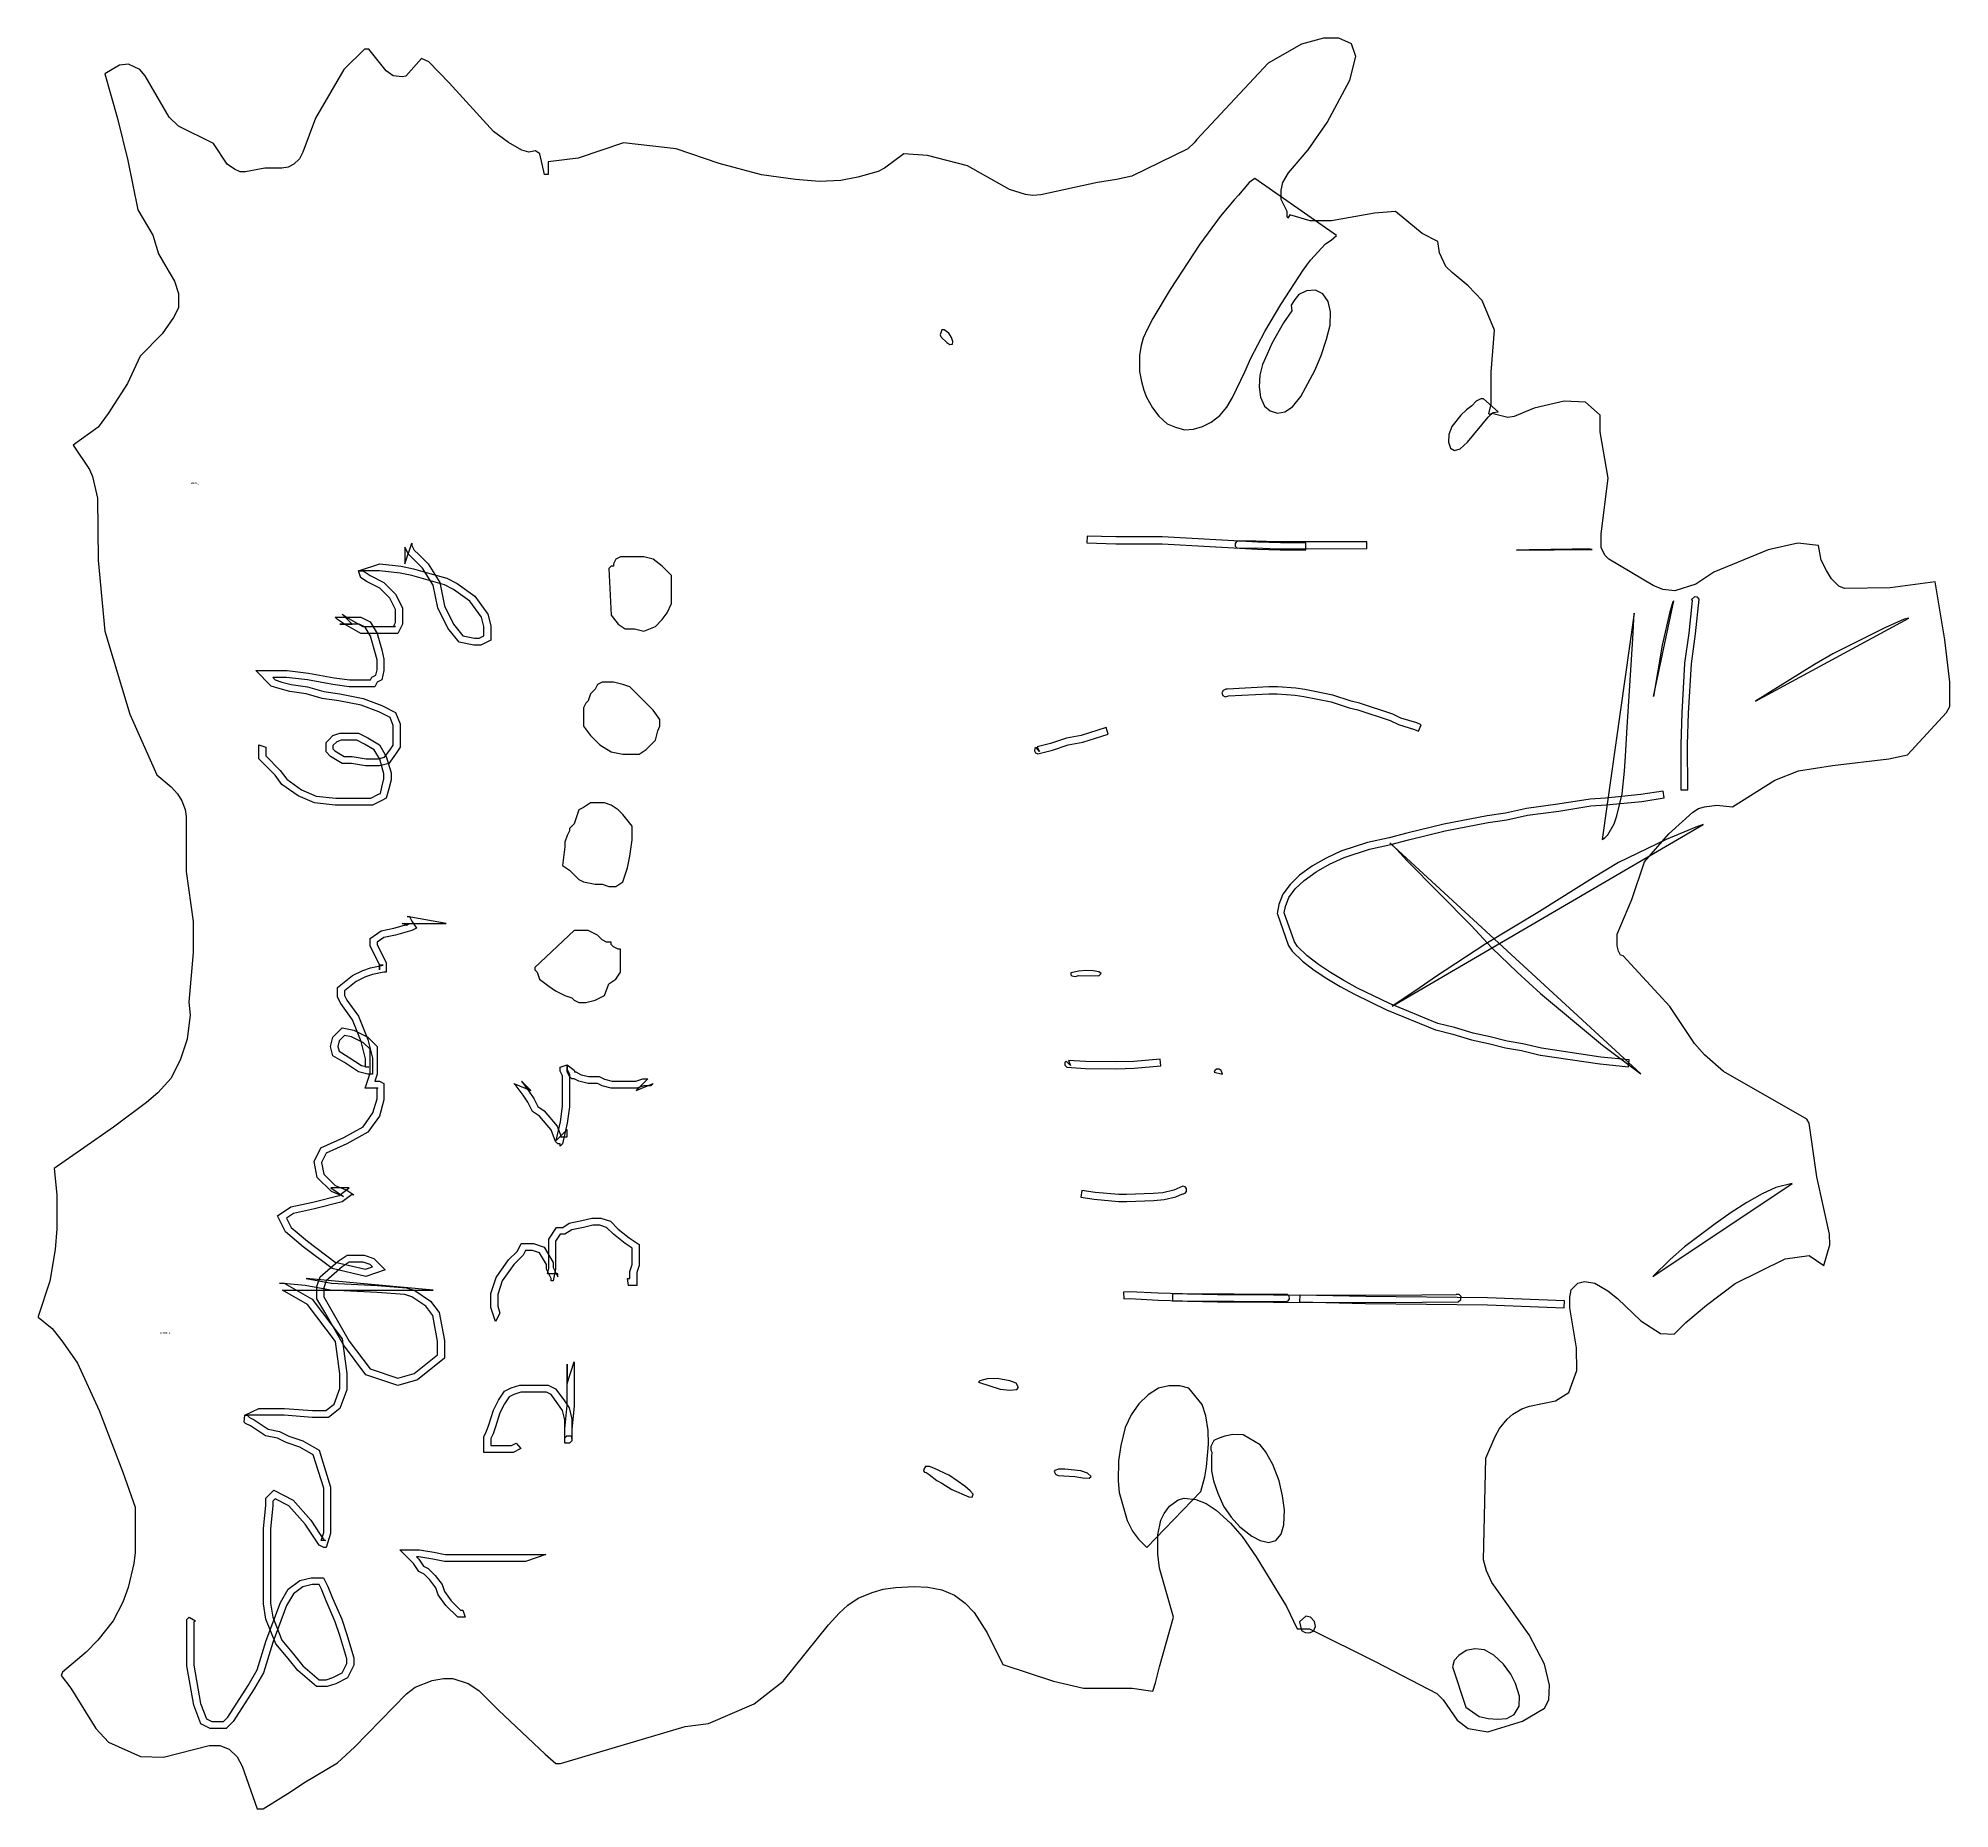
# Model space of a CAD drawing. Header units: metres. Extents: x -3553 to -772, y 370 to 2945.
import ezdxf
from ezdxf.enums import TextEntityAlignment as Align

# ---------------------------------------------------------------- set-up
doc = ezdxf.new("R2010")
doc.units = ezdxf.units.M
doc.layers.add('72', color=7, linetype='Continuous')

msp = doc.modelspace()

# ---------------------------------------------------------------- linework, layer by layer
at = {"layer": '1'}
msp.add_lwpolyline([(-3552.8, 1085.6), (-3552.8, 1084.7), (-3532.6, 1067.9), (-3517.1, 1048.1), (-3495.9, 1017.7), (-3464.2, 949), (-3429.6, 859.2), (-3412, 808.1), (-3412, 742.4), (-3413.5, 726.2), (-3421.9, 691.6), (-3429.7, 670.2), (-3443.8, 643), (-3466, 614.8), (-3483.2, 597.6), (-3517.3, 568.4), (-3519.4, 563.2), (-3505.6, 544.8), (-3469, 486.2), (-3450.4, 466.4), (-3404, 445.6), (-3370.4, 444.8), (-3304, 461.6), (-3288.5, 461.6), (-3274.9, 456.5), (-3263.4, 445), (-3256, 431.5), (-3234.4, 369.6), (-3225.6, 369.6), (-3185.6, 394.4), (-3166.4, 407.2), (-3117.2, 436.4), (-3092.8, 459.2), (-3017.1, 536.7), (-3004.3, 546.7), (-2979.5, 556.3), (-2963.2, 559.2), (-2949.6, 559.2), (-2927.2, 551.7), (-2912, 541.6), (-2883.2, 512.8), (-2815.2, 448.8), (-2800, 435.2), (-2793.1, 435.2), (-2611.7, 489.2), (-2577.6, 493.6), (-2511.2, 522.4), (-2469, 555.1), (-2403.4, 637.2), (-2387.6, 654.1), (-2375, 665.8), (-2360, 675.7), (-2339.6, 684.2), (-2323.6, 688.8), (-2305.5, 691.6), (-2278.7, 693), (-2258.6, 691.9), (-2238.4, 687.8), (-2219.9, 680.4), (-2204.4, 668.4), (-2191.2, 655.2), (-2172.4, 625.7), (-2149.6, 579.2), (-2076, 555.2), (-2032, 544.8), (-1961.6, 544.8), (-1931.3, 540.5), (-1927.4, 552.7), (-1921.6, 576), (-1901.4, 648.5), (-1921.7, 719.7), (-1924, 740), (-1924, 768), (-1919.7, 789.3), (-1914.9, 798.9), (-1907.3, 809.6), (-1894.4, 819), (-1885.7, 821.2), (-1868.7, 819.6), (-1853.6, 813.6), (-1839.2, 804), (-1818.2, 784.9), (-1801.3, 765.6), (-1780.8, 736), (-1736.8, 664), (-1721.5, 631.2), (-1703.3, 631.2), (-1606.7, 583.4), (-1518, 537.2), (-1508.8, 528), (-1488.8, 498.4), (-1472.8, 486.4), (-1444, 481.6), (-1393.6, 496.8), (-1361.6, 516), (-1355.2, 528), (-1354.4, 549.6), (-1361.6, 580), (-1384, 622.4), (-1438.4, 698.8), (-1446.1, 715.7), (-1450.2, 731.9), (-1446.9, 879.4), (-1433.4, 911.1), (-1426.8, 922.7), (-1416, 936.2), (-1407.4, 943.7), (-1394.6, 951.4), (-1383.2, 955.2), (-1345.4, 962.8), (-1326.4, 975.2), (-1314.4, 1007.2), (-1315.2, 1040), (-1324.8, 1098.4), (-1324.8, 1113.6), (-1322.8, 1124.4), (-1313.1, 1134.1), (-1303.2, 1136.6), (-1288.4, 1133.9), (-1269.2, 1122.7), (-1255.2, 1111.9), (-1221.6, 1079.2), (-1192.8, 1060.8), (-1172.7, 1060.1), (-1156, 1076.8), (-1126.1, 1102), (-1084, 1133.6), (-1011.3, 1169.5), (-976.5, 1174.2), (-955.2, 1160), (-946.4, 1189.6), (-947.1, 1205.5), (-965.6, 1288.8), (-976.4, 1366.8), (-979.7, 1372.7), (-1101.4, 1441.8), (-1128.8, 1466.1), (-1143.5, 1482.5), (-1179.4, 1536.3), (-1247.2, 1610.4), (-1251.2, 1611.2), (-1254, 1616.8), (-1256, 1624.8), (-1256, 1641.6), (-1234.4, 1692), (-1216.1, 1747), (-1180.6, 1787.5), (-1145.7, 1818.9), (-1137.4, 1824.4), (-1128.8, 1826.9), (-1111.1, 1829.4), (-1088.3, 1826.9), (-1026.4, 1865.6), (-991.9, 1879.4), (-942.8, 1887), (-860.5, 1896.6), (-833.6, 1902.4), (-776.8, 1964), (-772, 1972.8), (-772, 2008), (-779.2, 2069.6), (-793.1, 2154), (-858.9, 2145.6), (-925, 2144.6), (-933.6, 2148), (-944, 2158.4), (-951.2, 2170.4), (-958.9, 2185.9), (-963.2, 2207.2), (-992.8, 2210.4), (-1036, 2200.8), (-1115.2, 2168), (-1141.4, 2150.8), (-1172, 2141.2), (-1189.3, 2143.1), (-1203.7, 2148.6), (-1268, 2187.2), (-1273.6, 2192.8), (-1279.2, 2204), (-1279.2, 2224.2), (-1268.8, 2304.8), (-1280.8, 2372.5), (-1280.8, 2396.8), (-1301.9, 2415.3), (-1332.8, 2416.8), (-1376.5, 2406.9), (-1405.6, 2394.4), (-1414.8, 2393.1), (-1438.1, 2398.9), (-1441.3, 2397.3), (-1442.6, 2398.6), (-1439.2, 2412.8), (-1439.2, 2459.2), (-1434.4, 2520), (-1452, 2563.2), (-1472.8, 2584.8), (-1496, 2604), (-1505, 2613), (-1514.4, 2632.8), (-1516.5, 2649.1), (-1539.6, 2660.6), (-1578.4, 2692.8), (-1609, 2690.5), (-1671.2, 2679.2), (-1702.3, 2679.2), (-1732, 2688), (-1734.8, 2683.3), (-1736, 2685.6), (-1736, 2692.8), (-1744.8, 2710.4), (-1744.8, 2724), (-1742, 2735), (-1734, 2749.1), (-1705.6, 2782.4), (-1677.6, 2822.4), (-1644.8, 2884), (-1636, 2918.4), (-1642.4, 2936.8), (-1660.8, 2944.8), (-1683.2, 2944.8), (-1715.2, 2936), (-1763.6, 2908.3), (-1867.2, 2797.6), (-1871.2, 2792.8), (-1880.3, 2783.7), (-1961.8, 2744.4), (-1984, 2739.2), (-2012, 2735.2), (-2094.1, 2717), (-2106.1, 2716), (-2116.6, 2717.3), (-2139.8, 2725), (-2200.8, 2759.2), (-2259.2, 2774.4), (-2293.5, 2776.6), (-2321.6, 2755.6), (-2331.1, 2750.8), (-2360.6, 2742.6), (-2385.4, 2738), (-2416.3, 2736.2), (-2451.2, 2739.2), (-2500.4, 2746.2), (-2562.4, 2762.4), (-2624.9, 2784.1), (-2701.6, 2792.8), (-2767.1, 2770.3), (-2811.2, 2764.8), (-2811.2, 2746.4), (-2816.1, 2746.4), (-2823.2, 2776.8), (-2829.6, 2780.8), (-2838.9, 2779.1), (-2849.4, 2781.8), (-2868.6, 2793), (-2890.6, 2809), (-2955.2, 2880), (-2984.8, 2910.4), (-2995, 2915.2), (-3018.2, 2889.6), (-3023.2, 2888.6), (-3036.3, 2890), (-3046.7, 2897.3), (-3071.8, 2928.8), (-3078.4, 2928.8), (-3108, 2899.2), (-3149.5, 2828.7), (-3168, 2779.2), (-3172.8, 2769.6), (-3180.8, 2761.6), (-3189.4, 2757.3), (-3198.4, 2756), (-3223.2, 2756), (-3251.2, 2750.4), (-3259.2, 2750.4), (-3267.2, 2754.4), (-3277.8, 2761.4), (-3298, 2791.8), (-3348.7, 2816.7), (-3362.2, 2830.2), (-3397.2, 2890.1), (-3404.8, 2899.2), (-3421.6, 2907.2), (-3434.4, 2905.6), (-3456, 2892.8), (-3437.4, 2828.2), (-3422.3, 2766.9), (-3408, 2695.2), (-3386, 2658.6), (-3377.6, 2631.2), (-3367.4, 2612.6), (-3354.8, 2591.6), (-3348.8, 2573.6), (-3348.8, 2552.8), (-3355.8, 2538.7), (-3372.4, 2514.8), (-3404.6, 2482.6), (-3422.7, 2442.4), (-3451.2, 2399.2), (-3465.8, 2379), (-3501.8, 2352.7), (-3478.4, 2317.6), (-3473.8, 2307.2), (-3466.4, 2275.6), (-3465.7, 2185.7), (-3456, 2082.4), (-3419.5, 1961.7), (-3380.2, 1873.2), (-3359.5, 1855.8), (-3350.4, 1845.6), (-3343.7, 1835.5), (-3339.2, 1823.2), (-3337.6, 1812.8), (-3337.6, 1732.8), (-3327.2, 1660), (-3327.2, 1615.2), (-3333.8, 1543), (-3331.6, 1524.3), (-3336, 1488.8), (-3345.6, 1460), (-3359.6, 1432), (-3379, 1410.9), (-3395.2, 1396.8), (-3443.2, 1360.8), (-3529.6, 1300.8), (-3525.6, 1262.4), (-3525.6, 1213.2), (-3528, 1183.2), (-3535.7, 1136.8)], close=True, dxfattribs=at)
at = {"layer": '51'}
for points in [[(-1776.7, 2438), (-1774.6, 2422.6), (-1769, 2409.6), (-1760.5, 2402.8), (-1750.2, 2399.4), (-1739.3, 2401.6), (-1728.1, 2408.9), (-1715.8, 2423.5), (-1695.7, 2461.3), (-1686.4, 2483.5), (-1678.8, 2507), (-1673.6, 2527.7), (-1672.9, 2546.8), (-1676.5, 2562), (-1684, 2573.1), (-1694.8, 2578.4), (-1708, 2577.4), (-1718.9, 2572.2), (-1725, 2564.7), (-1730, 2556.5), (-1729, 2548.1), (-1741.4, 2531.1), (-1758.3, 2500.6), (-1765.2, 2485.3), (-1772, 2470.1), (-1775.8, 2454.9)], [(-2240.7, 2513.2), (-2239.7, 2510.9), (-2239.3, 2509.9), (-2231.2, 2502.1), (-2226.6, 2499.3), (-2222.8, 2499.6), (-2222.2, 2503.9), (-2224, 2509.4), (-2228.2, 2515.6), (-2235, 2520.5), (-2238.2, 2520.5)], [(-1054.4, 1980.7), (-831.4, 2101.3), (-838.4, 2099.8), (-866.3, 2087.1), (-942.3, 2049.2), (-968.9, 2033.9)], [(-1830.8, 1992.7), (-1829.6, 1989), (-1826.2, 1987.1), (-1821.5, 1988.2), (-1762.6, 1991.4), (-1750.3, 1991.4), (-1724.4, 1989.4), (-1711.6, 1987.6), (-1671.9, 1979.7), (-1645.6, 1970.9), (-1633.2, 1968.2), (-1586, 1952.4), (-1574, 1946.7), (-1550.6, 1939.6), (-1545.1, 1937), (-1540.9, 1946.1), (-1547.1, 1948.9), (-1570.4, 1956), (-1582.3, 1961.6), (-1630.5, 1977.9), (-1643, 1980.5), (-1669.3, 1989.4), (-1710, 1997.5), (-1723.4, 1999.4), (-1749.9, 2001.4), (-1762.8, 2001.4), (-1822.8, 1998.1), (-1822.8, 1998.1), (-1822.9, 1998.1), (-1825.1, 1998), (-1829.2, 1996.2)], [(-2103.5, 1908.5), (-2101.9, 1905.4), (-2098.7, 1904), (-2077.3, 1909.5), (-2054.5, 1917.2), (-2033.2, 1920.8), (-1996.2, 1932.6), (-1999.3, 1942.1), (-2035.6, 1930.5), (-2056.9, 1926.9), (-2080.2, 1919.1), (-2099.5, 1914.1), (-2096, 1907.5), (-2101.1, 1913.4), (-2102.8, 1911.9)], [(-1750.6, 1671.9), (-1750.1, 1670.6), (-1734.5, 1626.4), (-1734.3, 1625.8), (-1728.7, 1617.2), (-1713.6, 1602.6), (-1696.4, 1589.3), (-1678.2, 1577.2), (-1658.7, 1565.6), (-1638.1, 1554.3), (-1638, 1554.3), (-1591.2, 1531.7), (-1520.1, 1502.5), (-1519.8, 1502.4), (-1495.1, 1496.1), (-1467.9, 1487.8), (-1442.9, 1482.7), (-1418.2, 1476.2), (-1395, 1472.4), (-1367.7, 1465.8), (-1367.5, 1465.8), (-1281, 1452.9), (-1280.8, 1452.9), (-1280.7, 1452.9), (-1239.5, 1448.8), (-1238.5, 1458.8), (-1279.6, 1462.8), (-1365.8, 1475.7), (-1393, 1482.2), (-1416.1, 1486), (-1440.6, 1492.4), (-1465.5, 1497.5), (-1492.4, 1505.8), (-1516.6, 1511.9), (-1587.2, 1540.8), (-1633.5, 1563.2), (-1653.7, 1574.3), (-1672.9, 1585.7), (-1690.5, 1597.4), (-1707, 1610.2), (-1720.9, 1623.6), (-1725.2, 1630.3), (-1740.2, 1672.6), (-1738.4, 1681.8), (-1733.4, 1694.9), (-1724.2, 1707.5), (-1711.4, 1719.7), (-1693.5, 1732.5), (-1674.4, 1743.5), (-1653.2, 1753.4), (-1616.3, 1765.4), (-1585.3, 1772.1), (-1559.4, 1779.1), (-1506, 1791.8), (-1443.4, 1803.9), (-1416.4, 1807.8), (-1386.1, 1814.8), (-1340.9, 1820.8), (-1294, 1828.2), (-1271.9, 1829.6), (-1271.8, 1829.6), (-1220.1, 1834.7), (-1187.5, 1839.9), (-1189.1, 1849.8), (-1221.3, 1844.6), (-1272.7, 1839.6), (-1295.1, 1838.2), (-1342.4, 1830.7), (-1387.9, 1824.7), (-1418.3, 1817.7), (-1445.1, 1813.8), (-1508.1, 1801.6), (-1561.9, 1788.8), (-1587.7, 1781.8), (-1619, 1775.1), (-1656.6, 1762.8), (-1656.8, 1762.7), (-1679, 1752.3), (-1698.9, 1741), (-1717.8, 1727.4), (-1731.7, 1714.1), (-1742.3, 1699.7), (-1748, 1684.6)], [(-1583.1, 1537.2), (-1130.8, 1801.1), (-1141.3, 1797.5), (-1184.8, 1779.4), (-1253.7, 1745.7), (-1290.9, 1723.6), (-1368.8, 1674.7), (-1446.7, 1627.6), (-1520.3, 1579.7), (-1547.1, 1560.7)], [(-1586.5, 1774.7), (-1576.3, 1764.9), (-1561.8, 1748.8), (-1468.3, 1654.3), (-1438.3, 1621.9), (-1401.3, 1586.3), (-1367.6, 1555.6), (-1277.4, 1480.2), (-1221.4, 1438.5)], [(-2830.4, 1593.1), (-2830.4, 1589.7), (-2827.1, 1586.3), (-2823.7, 1576.2), (-2810.2, 1566.1), (-2800.1, 1559.4), (-2786.6, 1552.6), (-2776.5, 1549.2), (-2773.1, 1545.9), (-2766.3, 1542.5), (-2756.2, 1542.5), (-2742.7, 1545.9), (-2729.2, 1552.6), (-2722.5, 1569.5), (-2712.4, 1576.2), (-2705.6, 1586.3), (-2705.6, 1589.7), (-2705.6, 1596.5), (-2705.6, 1606.6), (-2705.6, 1616.7), (-2705.6, 1620.1), (-2709, 1620.1), (-2715.7, 1623.5), (-2719.1, 1626.8), (-2719.1, 1630.2), (-2725.9, 1630.2), (-2732.6, 1633.6), (-2739.3, 1640.3), (-2746.1, 1643.7), (-2752.8, 1647.1), (-2756.2, 1647.1), (-2763, 1647.1), (-2766.3, 1647.1), (-2769.7, 1647.1), (-2773.1, 1647.1), (-2773.1, 1647.1), (-2773.1, 1647.1)], [(-2050.8, 1582.4), (-2049.3, 1580.9), (-2044.5, 1580.1), (-2039, 1581.7), (-2009.8, 1581.3), (-2006.4, 1584.4), (-2009.7, 1586.9), (-2018.2, 1588.3), (-2028.6, 1588.6), (-2039, 1588.1), (-2050.4, 1585.3)], [(-2059.3, 1455), (-2059.3, 1451.1), (-2056.6, 1448.2), (-2029.5, 1446.4), (-1984.9, 1445.9), (-1984.9, 1445.9), (-1984.8, 1445.9), (-1958.3, 1446.6), (-1919.7, 1450), (-1920.6, 1460), (-1958.9, 1456.5), (-1984.9, 1455.9), (-2029.1, 1456.4), (-2054, 1458.1), (-2051.1, 1450.8), (-2057.6, 1456.9)], [(-2036, 1259.1), (-2016.6, 1256.1), (-2016.5, 1256.1), (-1981.1, 1253), (-1969.3, 1253), (-1969.3, 1253), (-1930, 1254.4), (-1915, 1255.8), (-1897.7, 1259.8), (-1888.3, 1263.9), (-1888.1, 1263.5), (-1884.1, 1264.9), (-1882.2, 1267.5), (-1882.2, 1271.6), (-1884.3, 1274.3), (-1887.7, 1275.1), (-1900.9, 1269.3), (-1916.6, 1265.7), (-1930.7, 1264.4), (-1969.5, 1263), (-1980.6, 1263), (-2015.4, 1266), (-2034.5, 1269)], [(-1203.8, 1143.7), (-1001.3, 1279), (-1025.2, 1273.3), (-1044.7, 1263.8), (-1067, 1251.3), (-1090.1, 1236.9), (-1113.4, 1220.6), (-1157.8, 1187), (-1178.8, 1168.6)], [(-2850.7, 893.5), (-2861.8, 887.9), (-2870.9, 887.9), (-2881.1, 887.9), (-2887.8, 887.9), (-2904.7, 887.9), (-2904.7, 901.4), (-2904.7, 904.8), (-2904.7, 910.6), (-2900.6, 918.8), (-2897.4, 928.2), (-2890.4, 949.2), (-2883.1, 963.9), (-2874.5, 976.8), (-2864.7, 981.7), (-2852.3, 985.8), (-2837.2, 985.8), (-2823.7, 985.8), (-2811.2, 985.8), (-2800.2, 980.3), (-2788.4, 964.6), (-2780.6, 952.8), (-2776.5, 936.4), (-2776.5, 925), (-2776.5, 918.3), (-2776.5, 908.2), (-2776.5, 911.6), (-2784, 911.6), (-2786.6, 909), (-2786.6, 922.2), (-2783.2, 955.9), (-2783.2, 975.7), (-2783.2, 1009.4), (-2783.2, 1016.1), (-2783.2, 987.9), (-2773.1, 1019.5), (-2773.1, 1016.1), (-2773.1, 1009.4), (-2773.1, 975.7), (-2773.1, 955.4), (-2776.5, 921.7), (-2776.5, 904.8), (-2779.8, 901.4), (-2786.6, 901.4), (-2786.6, 908.2), (-2786.6, 918.3), (-2786.6, 925), (-2786.6, 935.2), (-2790, 948.7), (-2796.7, 958.8), (-2806.8, 972.3), (-2813.6, 975.7), (-2823.7, 975.7), (-2837.2, 975.7), (-2850.7, 975.7), (-2860.8, 972.3), (-2867.6, 968.9), (-2874.3, 958.8), (-2881.1, 945.3), (-2887.8, 925), (-2891.2, 914.9), (-2894.6, 908.2), (-2894.6, 904.8), (-2894.6, 901.4), (-2894.6, 898.1), (-2887.8, 898.1), (-2881.1, 898.1), (-2870.9, 898.1), (-2864.2, 898.1), (-2857.4, 901.4)], [(-1981.9, 846.5), (-1980.2, 829.4), (-1968.7, 788.9), (-1960.7, 773.3), (-1952.3, 761.9), (-1940.1, 749.7), (-1861.3, 831), (-1855.5, 852.6), (-1853.2, 867), (-1850.4, 900.1), (-1850.9, 919.9), (-1854.4, 941.2), (-1859.4, 957.6), (-1878.8, 981.2), (-1892, 984.7), (-1907.9, 984.9), (-1923.3, 981.3), (-1937.9, 971.8), (-1951.5, 958.7), (-1963.1, 942.7), (-1971.4, 924), (-1977.9, 898.1), (-1981.5, 875.5)], [(-1847.2, 896.3), (-1847.1, 891), (-1845.5, 888.3), (-1846, 881.4), (-1846, 860.9), (-1843.3, 846.4), (-1836.8, 828.7), (-1828.5, 809.7), (-1817.5, 793.6), (-1804.7, 779.5), (-1787.3, 766.1), (-1775.4, 759.7), (-1762.4, 757.1), (-1752.2, 760), (-1744.8, 768.8), (-1740.8, 782.6), (-1740, 804.3), (-1742.5, 824.9), (-1747.5, 846.6), (-1757, 870.5), (-1767.4, 889), (-1775.1, 898.9), (-1800.1, 913.3), (-1815, 914.2), (-1826.4, 911.7), (-1836.4, 908.2), (-1842.4, 905)]]:
    msp.add_lwpolyline(points, close=True, dxfattribs=at)
at = {"layer": '52'}
for points in [[(-1950.7, 2484), (-1950.7, 2460.1), (-1948, 2445.6), (-1944.5, 2433.1), (-1940.5, 2422.7), (-1931.8, 2407.1), (-1922.5, 2395.2), (-1910.4, 2384.1), (-1898.6, 2379.2), (-1885.4, 2375.2), (-1872.3, 2376), (-1859.1, 2380.3), (-1846.4, 2386.2), (-1834, 2396.3), (-1823.8, 2408.3), (-1815.5, 2422.4), (-1797.6, 2459.5), (-1789, 2479.5), (-1768.6, 2518.3), (-1745.2, 2557.4), (-1712.4, 2607.7), (-1701.8, 2621.9), (-1680.1, 2645.6), (-1671.8, 2651.3), (-1664.1, 2658.1), (-1782.9, 2741), (-1791.2, 2734.9), (-1806.6, 2716.5), (-1813.2, 2710), (-1833.3, 2685.7), (-1862.9, 2645.5), (-1906.1, 2579.2), (-1931.1, 2537), (-1939.1, 2522.2), (-1945.2, 2508.6), (-1948.3, 2498.1)], [(-2027.4, 2210.7), (-1985.4, 2209.6), (-1917.9, 2209.5), (-1779.1, 2201.9), (-1779.1, 2201.8), (-1779, 2201.8), (-1745.9, 2200.7), (-1708.9, 2200.7), (-1708.9, 2210.7), (-1745.7, 2210.7), (-1778.6, 2211.8), (-1917.6, 2219.5), (-1985.3, 2219.5), (-2027.1, 2220.7)], [(-1811.8, 2209.7), (-1811.4, 2205.8), (-1808.6, 2203.3), (-1781.9, 2203.4), (-1750.3, 2202.2), (-1750.2, 2202.2), (-1619.9, 2202.4), (-1619.9, 2212.4), (-1750.1, 2212.2), (-1781.7, 2213.4), (-1806, 2213.3), (-1806, 2213.5), (-1809.5, 2212.8)], [(-1402.5, 2200.2), (-1292.2, 2201.4), (-1297.8, 2202), (-1321.2, 2201.9), (-1383.7, 2200.8)], [(-1203.1, 1987.5), (-1173.4, 2126.3), (-1174.8, 2125.1), (-1179, 2110.4), (-1190.2, 2062.1)], [(-1163.3, 1917.6), (-1163.2, 1851.4), (-1153.2, 1851.4), (-1153.3, 1917.5), (-1152, 1963.3), (-1147.7, 2034.9), (-1141.9, 2078.5), (-1136.4, 2128.8), (-1139.1, 2132), (-1143.3, 2132.4), (-1147.9, 2128.5), (-1146.7, 2127.1), (-1151.8, 2079.7), (-1157.7, 2036), (-1157.7, 2035.8), (-1157.7, 2035.6), (-1162, 1963.7)], [(-1277.8, 1779.5), (-1273.8, 1781.9), (-1269.4, 1786.2), (-1260.1, 1802.4), (-1256.4, 1813.9), (-1248.8, 1845.7), (-1245, 1878.9), (-1243.5, 1900.6), (-1241.5, 1942.8), (-1233, 2071.3), (-1231.3, 2108.7)], [(-2790, 1741.5), (-2779.8, 1734.8), (-2766.3, 1721.3), (-2759.6, 1717.9), (-2742.7, 1714.6), (-2732.6, 1714.6), (-2722.5, 1711.2), (-2719.1, 1711.2), (-2712.4, 1711.2), (-2702.2, 1717.9), (-2698.9, 1728.1), (-2695.5, 1738.2), (-2692.1, 1755), (-2688.7, 1778.7), (-2688.7, 1798.9), (-2702.2, 1815.8), (-2709, 1822.5), (-2719.1, 1829.3), (-2729.2, 1832.6), (-2742.7, 1832.6), (-2749.5, 1832.6), (-2759.6, 1825.9), (-2766.3, 1822.5), (-2769.7, 1812.4), (-2773.1, 1802.3), (-2779.8, 1795.5), (-2779.8, 1792.2), (-2783.2, 1785.4), (-2786.6, 1775.3), (-2786.6, 1768.5), (-2786.6, 1768.5), (-2786.6, 1768.5), (-2786.6, 1768.5), (-2786.6, 1768.5)], [(-1842.2, 1441.1), (-1830.1, 1438.2), (-1831.7, 1443.6), (-1835, 1445.4), (-1838.7, 1445.1), (-1841.3, 1443.4)], [(-1973.9, 1121.2), (-1973.4, 1111.2), (-1964.7, 1111.6), (-1923.8, 1109.4), (-1888.4, 1108.5), (-1888.3, 1108.5), (-1738.6, 1107.6), (-1738.5, 1107.1), (-1734.6, 1108.4), (-1732.7, 1111.5), (-1733.2, 1115.2), (-1736, 1117.6), (-1737.9, 1117.6), (-1888.2, 1118.5), (-1923.4, 1119.4), (-1964.6, 1121.6)], [(-1902.8, 1108.4), (-1837.5, 1107), (-1837.5, 1107), (-1837.4, 1107), (-1674.7, 1106.1), (-1674.7, 1106.1), (-1539.7, 1106.4), (-1487, 1107.1), (-1483.1, 1110.3), (-1482.9, 1114.6), (-1485.8, 1117.8), (-1490.2, 1117.8), (-1490.2, 1117), (-1539.8, 1116.4), (-1674.7, 1116.1), (-1837.3, 1117), (-1902.6, 1118.4)], [(-1717.8, 1106.7), (-1621.8, 1104.5), (-1621.8, 1104.5), (-1621.8, 1104.5), (-1444.6, 1102.6), (-1333.1, 1098.4), (-1332.7, 1108.3), (-1444.4, 1112.6), (-1444.5, 1112.6), (-1621.6, 1114.5), (-1717.6, 1116.7)], [(-2931.6, 648.4), (-2942.6, 648.4), (-2959.6, 665.4), (-2971.1, 680.7), (-2974.5, 690.9), (-2983.2, 702.5), (-2991.6, 710.9), (-2999.3, 714.8), (-3007, 726.3), (-3027, 746.2), (-2998.3, 746.2), (-2977.1, 742.7), (-2961, 739.5), (-2938.4, 739.5), (-2918.2, 739.5), (-2904.7, 739.5), (-2891.2, 739.5), (-2874.3, 739.5), (-2860.8, 739.5), (-2857.4, 739.5), (-2854.1, 739.5), (-2850.7, 739.5), (-2847.3, 739.5), (-2814.4, 739.5), (-2843.9, 729.4), (-2847.3, 729.4), (-2850.7, 729.4), (-2854.1, 729.4), (-2857.4, 729.4), (-2860.8, 729.4), (-2874.3, 729.4), (-2891.2, 729.4), (-2904.7, 729.4), (-2918.2, 729.4), (-2938.4, 729.4), (-2962, 729.4), (-2978.9, 732.7), (-2999.1, 736.1), (-3002.5, 736.1), (-2999.1, 732.7), (-2992.4, 722.6), (-2985.6, 719.2), (-2975.5, 709.1), (-2965.4, 695.6), (-2962, 685.5), (-2951.9, 672), (-2938.4, 658.5), (-2935, 658.5)], [(-1495.6, 575.9), (-1475.8, 517.6), (-1456.7, 503.7), (-1443.6, 500.8), (-1429.4, 499.7), (-1416.2, 501.1), (-1405.6, 506.7), (-1398.4, 518.9), (-1398, 533.4), (-1403.6, 551.7), (-1410.7, 565.6), (-1421.4, 579.9), (-1435.1, 592.8), (-1448.9, 600.6), (-1462.9, 602), (-1475.3, 599.9), (-1486.2, 592.6), (-1493.2, 585.1)]]:
    msp.add_lwpolyline(points, close=True, dxfattribs=at)
at = {"layer": '53'}
for points in [[(-1501, 2357.2), (-1498.3, 2348.5), (-1492.4, 2345), (-1484.3, 2347.7), (-1473.7, 2357.2), (-1443.3, 2393.7), (-1436.1, 2400.4), (-1429.1, 2401.5), (-1450.4, 2420.5), (-1454.2, 2420.5), (-1460.8, 2417.1), (-1467.3, 2410.2), (-1474.8, 2404.4), (-1483.1, 2396.5), (-1496.6, 2380), (-1500.5, 2368.3)], [(-3221.8, 1913.6), (-3221.8, 1910.2), (-3221.8, 1900.9), (-3200.7, 1879.8), (-3191.1, 1867), (-3169.6, 1851.6), (-3148.4, 1842.5), (-3120, 1839.4), (-3093.6, 1839.4), (-3080.1, 1839.4), (-3069, 1839.4), (-3057.7, 1845.1), (-3055.1, 1846.4), (-3052.8, 1855.3), (-3049.8, 1867.6), (-3049.8, 1875.1), (-3055.7, 1896.1), (-3063.9, 1909.6), (-3078.2, 1918.2), (-3089.3, 1923.7), (-3100.4, 1923.7), (-3112.2, 1923.7), (-3118.5, 1921.6), (-3123.6, 1916.6), (-3124, 1916.2), (-3124, 1913.6), (-3124, 1911.1), (-3121.1, 1908.2), (-3107.7, 1900.1), (-3096.2, 1900.1), (-3075.9, 1896.8), (-3057.7, 1896.8), (-3048.9, 1899), (-3041.2, 1909.3), (-3036.3, 1916.7), (-3036.3, 1933.9), (-3036.3, 1945.4), (-3040.9, 1956.9), (-3057.2, 1965.1), (-3082.9, 1974.7), (-3115.6, 1981.2), (-3139.6, 1984.7), (-3163.2, 1991.4), (-3186.7, 1994.8), (-3201, 1998.4), (-3213.8, 2002.6), (-3236.1, 2025), (-3201.6, 2025), (-3190.9, 2025), (-3159.6, 2021.5), (-3122.4, 2014.7), (-3099.6, 2011.5), (-3076.7, 2011.5), (-3069.5, 2011.5), (-3067.4, 2015.6), (-3061.8, 2018.4), (-3059.9, 2026.2), (-3059.9, 2040.6), (-3062.9, 2052.7), (-3069.2, 2074.9), (-3077.2, 2088.1), (-3085.9, 2092.4), (-3097, 2092.4), (-3110.5, 2092.4), (-3113.9, 2092.4), (-3096.2, 2092.4), (-3110.8, 2107.1), (-3101.8, 2101.1), (-3080.8, 2089.1), (-3063.3, 2089.1), (-3046.4, 2089.1), (-3032.9, 2089.1), (-3035.8, 2089.1), (-3032.9, 2094.8), (-3032.9, 2102.6), (-3032.9, 2113.7), (-3041.2, 2130.3), (-3055.8, 2144.9), (-3075.1, 2154.5), (-3083.2, 2159.9), (-3083.5, 2159.9), (-3086.9, 2170), (-3055.9, 2180.2), (-3024.6, 2176.7), (-3006.9, 2173.1), (-2982.9, 2166.3), (-2958.3, 2159.3), (-2943.3, 2151.8), (-2917.7, 2133.4), (-2898.7, 2106.9), (-2894.6, 2090.3), (-2894.6, 2078.9), (-2894.6, 2069.3), (-2909, 2062.1), (-2919.2, 2062.1), (-2940.6, 2066.4), (-2957.1, 2087), (-2971.7, 2116.1), (-2978.3, 2149.4), (-2993.6, 2173.8), (-3006.3, 2186.5), (-3014.2, 2194.4), (-3019.4, 2204.8), (-3019.4, 2180.4), (-3009.3, 2210.5), (-3009.3, 2207.2), (-3005.9, 2200.4), (-2999.1, 2193.7), (-2985.6, 2180.2), (-2968.8, 2153.2), (-2962, 2119.4), (-2948.5, 2092.4), (-2935, 2075.6), (-2918.2, 2072.2), (-2911.4, 2072.2), (-2904.7, 2075.6), (-2904.7, 2078.9), (-2904.7, 2089.1), (-2908, 2102.6), (-2924.9, 2126.2), (-2948.5, 2143.1), (-2962, 2149.8), (-2985.6, 2156.5), (-3009.3, 2163.3), (-3026.1, 2166.7), (-3056.5, 2170), (-3086.9, 2170), (-3083.5, 2170), (-3080.1, 2170), (-3070, 2163.3), (-3049.8, 2153.2), (-3032.9, 2136.3), (-3022.8, 2116.1), (-3022.8, 2102.6), (-3022.8, 2092.4), (-3029.5, 2078.9), (-3032.9, 2078.9), (-3046.4, 2078.9), (-3063.3, 2078.9), (-3083.5, 2078.9), (-3107.1, 2092.4), (-3117.2, 2099.2), (-3120.6, 2102.6), (-3113.9, 2102.6), (-3110.5, 2102.6), (-3097, 2102.6), (-3083.5, 2102.6), (-3070, 2095.8), (-3059.9, 2078.9), (-3053.1, 2055.3), (-3049.8, 2041.8), (-3049.8, 2025), (-3053.1, 2011.5), (-3059.9, 2008.1), (-3063.3, 2001.3), (-3076.7, 2001.3), (-3100.4, 2001.3), (-3124, 2004.7), (-3161.1, 2011.5), (-3191.5, 2014.8), (-3201.6, 2014.8), (-3211.7, 2014.8), (-3208.3, 2011.5), (-3198.2, 2008.1), (-3184.7, 2004.7), (-3161.1, 2001.3), (-3137.5, 1994.6), (-3113.9, 1991.2), (-3080.1, 1984.5), (-3053.1, 1974.4), (-3032.9, 1964.2), (-3026.1, 1947.4), (-3026.1, 1933.9), (-3026.1, 1913.6), (-3032.9, 1903.5), (-3043, 1890), (-3056.5, 1886.6), (-3076.7, 1886.6), (-3097, 1890), (-3110.5, 1890), (-3127.4, 1900.1), (-3134.1, 1906.9), (-3134.1, 1913.6), (-3134.1, 1920.4), (-3130.7, 1923.7), (-3124, 1930.5), (-3113.9, 1933.9), (-3100.4, 1933.9), (-3086.9, 1933.9), (-3073.4, 1927.1), (-3056.5, 1917), (-3046.4, 1900.1), (-3039.6, 1876.5), (-3039.6, 1866.4), (-3043, 1852.9), (-3046.4, 1839.4), (-3053.1, 1836), (-3066.6, 1829.3), (-3080.1, 1829.3), (-3093.6, 1829.3), (-3120.6, 1829.3), (-3151, 1832.6), (-3174.6, 1842.8), (-3198.2, 1859.6), (-3208.3, 1873.1), (-3231.9, 1896.8), (-3231.9, 1910.2), (-3231.9, 1917)], [(-2759.6, 1947.4), (-2759.6, 1944), (-2749.5, 1930.5), (-2736, 1917), (-2719.1, 1906.9), (-2702.2, 1903.5), (-2692.1, 1903.5), (-2678.6, 1903.5), (-2668.5, 1910.2), (-2655, 1923.7), (-2651.6, 1937.2), (-2648.3, 1944), (-2648.3, 1954.1), (-2658.4, 1967.6), (-2675.2, 1984.5), (-2685.4, 1994.6), (-2692.1, 2001.3), (-2702.2, 2004.7), (-2715.7, 2008.1), (-2725.9, 2008.1), (-2729.2, 2008.1), (-2732.6, 2008.1), (-2739.3, 2004.7), (-2742.7, 1998), (-2749.5, 1991.2), (-2752.8, 1981.1), (-2756.2, 1977.7), (-2759.6, 1971), (-2759.6, 1964.2), (-2759.6, 1964.2), (-2759.6, 1964.2)], [(-2887.6, 1078.1), (-2894.6, 1098.9), (-2894.6, 1119), (-2886.8, 1142.3), (-2868.6, 1167.8), (-2855.6, 1180.7), (-2850.2, 1191.6), (-2832.2, 1191.6), (-2816.9, 1186.5), (-2803.5, 1164), (-2803.5, 1156.9), (-2796.7, 1143.4), (-2796.7, 1147.7), (-2811.8, 1147.7), (-2810.2, 1155.5), (-2810.2, 1171.3), (-2810.2, 1181.5), (-2810.2, 1188.2), (-2810.2, 1198), (-2798.7, 1215.2), (-2789.6, 1215.2), (-2780.4, 1221.4), (-2761.8, 1225.1), (-2747.3, 1228.7), (-2734.3, 1228.7), (-2720.4, 1224.1), (-2709, 1212.6), (-2692.9, 1199.8), (-2678.6, 1190.3), (-2678.6, 1181.5), (-2678.6, 1171.3), (-2678.6, 1159.6), (-2682, 1149.5), (-2682, 1144.4), (-2682, 1130.9), (-2694.1, 1130.9), (-2695.5, 1141), (-2692.1, 1141), (-2692.1, 1144.4), (-2692.1, 1151.1), (-2688.7, 1161.2), (-2688.7, 1171.3), (-2688.7, 1181.5), (-2688.7, 1184.8), (-2698.9, 1191.6), (-2715.7, 1205.1), (-2725.9, 1215.2), (-2736, 1218.6), (-2746.1, 1218.6), (-2759.6, 1215.2), (-2776.5, 1211.8), (-2786.6, 1205.1), (-2793.3, 1205.1), (-2800.1, 1195), (-2800.1, 1188.2), (-2800.1, 1181.5), (-2800.1, 1171.3), (-2800.1, 1154.5), (-2803.5, 1137.6), (-2806.8, 1137.6), (-2806.8, 1141), (-2813.6, 1154.5), (-2813.6, 1161.2), (-2823.7, 1178.1), (-2833.8, 1181.5), (-2843.9, 1181.5), (-2847.3, 1174.7), (-2860.8, 1161.2), (-2877.7, 1137.6), (-2884.4, 1117.4), (-2884.4, 1100.5), (-2881.1, 1090.4)], [(-2185.1, 990.3), (-2153.2, 979.7), (-2139.3, 978.5), (-2129.3, 979.3), (-2126.6, 982.4), (-2130.1, 988.6), (-2139.4, 992), (-2157.7, 995.3), (-2172.4, 995.1), (-2183, 992.1)], [(-2265, 861), (-2263.5, 859), (-2261.3, 858.7), (-2256.8, 855.8), (-2245.6, 847.2), (-2238.4, 843.4), (-2223.9, 833.9), (-2199.1, 823.4), (-2194.3, 823), (-2192.7, 827.2), (-2196.9, 832), (-2205, 838.8), (-2227, 854.3), (-2249.7, 865), (-2256.3, 867.4), (-2262, 867.4), (-2264.3, 863.6)], [(-2074.7, 860), (-2073.1, 856.3), (-2069.2, 854.4), (-2044.6, 852.7), (-2033, 850.7), (-2023.8, 850.3), (-2021.2, 853), (-2026.4, 857.8), (-2036, 860.9), (-2059.3, 863.4), (-2068.7, 863.4), (-2074.1, 861.8)]]:
    msp.add_lwpolyline(points, close=True, dxfattribs=at)
at = {"layer": '54'}
for points in [[(-2719.1, 2105.9), (-2719.1, 2105.9), (-2709, 2092.4), (-2698.9, 2085.7), (-2685.4, 2085.7), (-2671.9, 2082.3), (-2655, 2089.1), (-2644.9, 2099.2), (-2638.1, 2109.3), (-2631.4, 2122.8), (-2631.4, 2132.9), (-2631.4, 2149.8), (-2631.4, 2163.3), (-2644.9, 2176.8), (-2658.4, 2186.9), (-2671.9, 2190.3), (-2682, 2190.3), (-2692.1, 2190.3), (-2698.9, 2190.3), (-2705.6, 2190.3), (-2712.4, 2186.9), (-2715.7, 2180.2), (-2715.7, 2176.8), (-2719.1, 2176.8), (-2722.5, 2173.4)], [(-3324.2, 643), (-3326.4, 640.8), (-3326.4, 611.3), (-3326.4, 578.4), (-3316.6, 522.9), (-3308.2, 500.5), (-3300.4, 496.6), (-3292.7, 496.6), (-3283.4, 496.6), (-3277, 502.9), (-3247.4, 549), (-3234.5, 571.5), (-3221.3, 614.5), (-3200.6, 669.7), (-3189, 689), (-3172.3, 701.6), (-3155.6, 705.7), (-3138, 705.7), (-3131.6, 693), (-3124.8, 675.9), (-3111.2, 645.3), (-3104.2, 624.4), (-3093.6, 589.1), (-3093.6, 578.5), (-3102.9, 559.9), (-3120.1, 551.3), (-3132.5, 547.2), (-3148, 547.2), (-3175.2, 570.5), (-3189.2, 588), (-3207, 609.4), (-3221.5, 645.6), (-3225.2, 667.8), (-3225.2, 682.1), (-3225.2, 705.7), (-3225.2, 719.2), (-3225.2, 746.2), (-3225.2, 777.1), (-3221.8, 810.8), (-3221.8, 821.3), (-3210.3, 832.8), (-3181.8, 818.5), (-3156.4, 789.5), (-3142.6, 768.7), (-3137.3, 760.8), (-3135.1, 759.7), (-3141.4, 759.7), (-3137.5, 771.5), (-3137.5, 800.2), (-3137.5, 835.8), (-3152.7, 884.5), (-3172, 895.5), (-3192, 902.2), (-3204.9, 908.6), (-3222.4, 912.1), (-3243.8, 926.4), (-3251.4, 930.2), (-3253, 931.8), (-3252.2, 941.9), (-3231.9, 952), (-3194.4, 952), (-3153.9, 948.7), (-3134.3, 948.7), (-3122.4, 958.2), (-3113.9, 980.9), (-3113.9, 1002), (-3120.2, 1049.3), (-3161.2, 1102.9), (-3197.6, 1124.1), (-2978.4, 1124.1), (-3163.1, 1140.9), (-3126.2, 1134.2), (-3059.2, 1130.8), (-3017.3, 1127.4), (-3004.8, 1123.2), (-2982, 1108), (-2969.4, 1091.2), (-2962, 1050.8), (-2962, 1024.8), (-3001.2, 993.5), (-3029.7, 985.3), (-3076.2, 1000.8), (-3108.8, 1044.3), (-3136.1, 1092), (-3147.6, 1111.2), (-3147.6, 1129.1), (-3142.8, 1143.5), (-3116.6, 1165.9), (-3103.4, 1174.7), (-3093.6, 1174.7), (-3078.5, 1174.7), (-3064.5, 1170.1), (-3047.9, 1153.4), (-3076.2, 1144), (-3125, 1155.2), (-3167.4, 1187.1), (-3192.9, 1208.9), (-3204.5, 1232.2), (-3185.4, 1244.9), (-3153.3, 1252.1), (-3114.9, 1261.6), (-3100.4, 1272.6), (-3127, 1272.6), (-3108.5, 1260.2), (-3126.3, 1267.3), (-3146.8, 1287.8), (-3151.5, 1311.1), (-3141.5, 1331), (-3108.3, 1345.7), (-3080.3, 1361.3), (-3065.8, 1381.6), (-3059.9, 1402.2), (-3059.9, 1418.1), (-3058.9, 1417.6), (-3077.3, 1417.6), (-3070, 1439.5), (-3070, 1474.2), (-3079.4, 1483.6), (-3096.9, 1492.3), (-3107.2, 1494.4), (-3114.8, 1486.7), (-3116.9, 1478.4), (-3115.2, 1471.4), (-3101.7, 1463.3), (-3082.7, 1450.7), (-3072.1, 1448), (-3076.7, 1448), (-3076.7, 1460.3), (-3083, 1485.4), (-3095.8, 1517.3), (-3112.4, 1540.6), (-3117.2, 1550.2), (-3117.2, 1564.2), (-3095.7, 1581.4), (-3080.6, 1589), (-3069.2, 1592.8), (-3050.8, 1596.5), (-3056.5, 1596.5), (-3056.5, 1589.7), (-3056.5, 1597.5), (-3070, 1624.4), (-3070, 1635.6), (-3053.7, 1646.5), (-3035.3, 1650.2), (-3013, 1656.6), (-3017.3, 1654.4), (-3018, 1655.5), (-3023.4, 1657.2), (-2959.4, 1657.2), (-3016, 1667.3), (-3012.6, 1667.3), (-3009.3, 1660.6), (-3002.5, 1650.5), (-3009.3, 1647.1), (-3032.9, 1640.3), (-3049.8, 1637), (-3059.9, 1630.2), (-3059.9, 1626.8), (-3046.4, 1599.8), (-3046.4, 1589.7), (-3046.4, 1586.3), (-3049.8, 1586.3), (-3066.6, 1583), (-3076.7, 1579.6), (-3090.2, 1572.9), (-3107.1, 1559.4), (-3107.1, 1552.6), (-3103.7, 1545.9), (-3086.9, 1522.2), (-3073.4, 1488.5), (-3066.6, 1461.5), (-3066.6, 1437.9), (-3073.4, 1437.9), (-3086.9, 1441.3), (-3107.1, 1454.8), (-3124, 1464.9), (-3127.4, 1478.4), (-3124, 1491.9), (-3110.5, 1505.4), (-3093.6, 1502), (-3073.4, 1491.9), (-3059.9, 1478.4), (-3059.9, 1437.9), (-3063.3, 1427.8), (-3056.5, 1427.8), (-3049.8, 1424.4), (-3049.8, 1400.8), (-3056.5, 1377.2), (-3073.4, 1353.5), (-3103.7, 1336.7), (-3134.1, 1323.2), (-3140.9, 1309.7), (-3137.5, 1292.8), (-3120.6, 1275.9), (-3103.7, 1269.2), (-3093.6, 1262.4), (-3097, 1262.4), (-3110.5, 1252.3), (-3151, 1242.2), (-3181.3, 1235.5), (-3191.5, 1228.7), (-3184.7, 1215.2), (-3161.1, 1195), (-3120.6, 1164.6), (-3076.7, 1154.5), (-3066.6, 1157.9), (-3070, 1161.2), (-3080.1, 1164.6), (-3093.6, 1164.6), (-3100.4, 1164.6), (-3110.5, 1157.9), (-3134.1, 1137.6), (-3137.5, 1127.5), (-3137.5, 1114), (-3127.4, 1097.1), (-3100.4, 1049.9), (-3070, 1009.4), (-3029.5, 995.9), (-3005.9, 1002.6), (-2972.2, 1029.6), (-2972.2, 1049.9), (-2978.9, 1087), (-2989, 1100.5), (-3009.3, 1114), (-3019.4, 1117.4), (-3059.9, 1120.7), (-3127.4, 1124.1), (-3164.5, 1130.9), (-3201.6, 1134.2), (-3194.8, 1134.2), (-3154.3, 1110.6), (-3110.5, 1053.3), (-3103.7, 1002.6), (-3103.7, 979), (-3113.9, 952), (-3130.7, 938.5), (-3154.3, 938.5), (-3194.8, 941.9), (-3231.9, 941.9), (-3252.2, 941.9), (-3248.8, 941.9), (-3245.4, 938.5), (-3238.7, 935.2), (-3218.5, 921.7), (-3201.6, 918.3), (-3188.1, 911.6), (-3167.8, 904.8), (-3144.2, 891.3), (-3127.4, 837.3), (-3127.4, 800.2), (-3127.4, 769.8), (-3134.1, 749.6), (-3137.5, 749.6), (-3144.2, 753), (-3151, 763.1), (-3164.5, 783.3), (-3188.1, 810.3), (-3208.3, 820.5), (-3211.7, 817.1), (-3211.7, 810.3), (-3215.1, 776.6), (-3215.1, 746.2), (-3215.1, 719.2), (-3215.1, 705.7), (-3215.1, 682.1), (-3215.1, 668.6), (-3211.7, 648.4), (-3198.2, 614.6), (-3181.3, 594.4), (-3167.8, 577.5), (-3144.2, 557.3), (-3134.1, 557.3), (-3124, 560.7), (-3110.5, 567.4), (-3103.7, 580.9), (-3103.7, 587.7), (-3113.9, 621.4), (-3120.6, 641.6), (-3134.1, 672), (-3140.9, 688.9), (-3144.2, 695.6), (-3154.3, 695.6), (-3167.8, 692.2), (-3181.3, 682.1), (-3191.5, 665.3), (-3211.7, 611.3), (-3225.2, 567.4), (-3238.7, 543.8), (-3269.1, 496.6), (-3279.2, 486.4), (-3292.7, 486.4), (-3302.8, 486.4), (-3316.3, 493.2), (-3326.4, 520.2), (-3336.5, 577.5), (-3336.5, 611.3), (-3336.5, 645), (-3333.2, 648.4)], [(-2836.4, 1414.3), (-2849.8, 1427.7), (-2839.1, 1413.4), (-2831.8, 1402.5), (-2826, 1390.8), (-2816.9, 1384.8), (-2798, 1362.2), (-2791.5, 1345.7), (-2792.5, 1346.8), (-2783.2, 1346.8), (-2783.2, 1357.7), (-2799.2, 1341.7), (-2793.2, 1368.9), (-2790, 1391.4), (-2790, 1410.9), (-2790, 1417.6), (-2790, 1421), (-2790, 1431.1), (-2790, 1435.5), (-2793.3, 1442.3), (-2793.3, 1448), (-2783.2, 1451.4), (-2773.1, 1443.7), (-2771.5, 1440.5), (-2772.3, 1441.3), (-2770.7, 1441.3), (-2762.8, 1437.3), (-2751.6, 1434.5), (-2737, 1434.5), (-2729.1, 1430.6), (-2717.9, 1427.8), (-2698.9, 1427.8), (-2683.6, 1427.8), (-2673.5, 1431.1), (-2668.5, 1431.1), (-2665.9, 1431.1), (-2682.8, 1414.3), (-2658.4, 1424.4), (-2661.7, 1421), (-2668.5, 1421), (-2671.9, 1421), (-2682, 1417.6), (-2698.9, 1417.6), (-2719.1, 1417.6), (-2732.6, 1421), (-2739.3, 1424.4), (-2752.8, 1424.4), (-2766.3, 1427.8), (-2773.1, 1431.1), (-2776.5, 1431.1), (-2779.8, 1434.5), (-2783.2, 1441.3), (-2783.2, 1451.4), (-2783.2, 1448), (-2783.2, 1444.6), (-2779.8, 1437.9), (-2779.8, 1431.1), (-2779.8, 1421), (-2779.8, 1417.6), (-2779.8, 1410.9), (-2779.8, 1390.7), (-2783.2, 1367), (-2790, 1336.7), (-2793.3, 1333.3), (-2793.3, 1336.7), (-2796.7, 1336.7), (-2800.1, 1340), (-2806.8, 1356.9), (-2823.7, 1377.2), (-2833.8, 1383.9), (-2840.6, 1397.4), (-2847.3, 1407.5), (-2857.4, 1421), (-2860.8, 1424.4)], [(-1717.8, 641.5), (-1715, 629.1), (-1709.5, 626.2), (-1703.7, 625.5), (-1697.6, 627.9), (-1694.7, 634.5), (-1696.1, 642.2), (-1702.2, 648.3), (-1708.6, 649.7)]]:
    msp.add_lwpolyline(points, close=True, dxfattribs=at)

# ---------------------------------------------------------------- texts
at = {"layer": '72'}
for s, p in [('MARK_1', (-3330.8, 2295.6)), ('MARK_2', (-3374.8, 1059.6))]:
    msp.add_text(s, height=2.5, dxfattribs=at).set_placement(p, align=Align.BOTTOM_LEFT)

doc.saveas('drawing.dxf')
